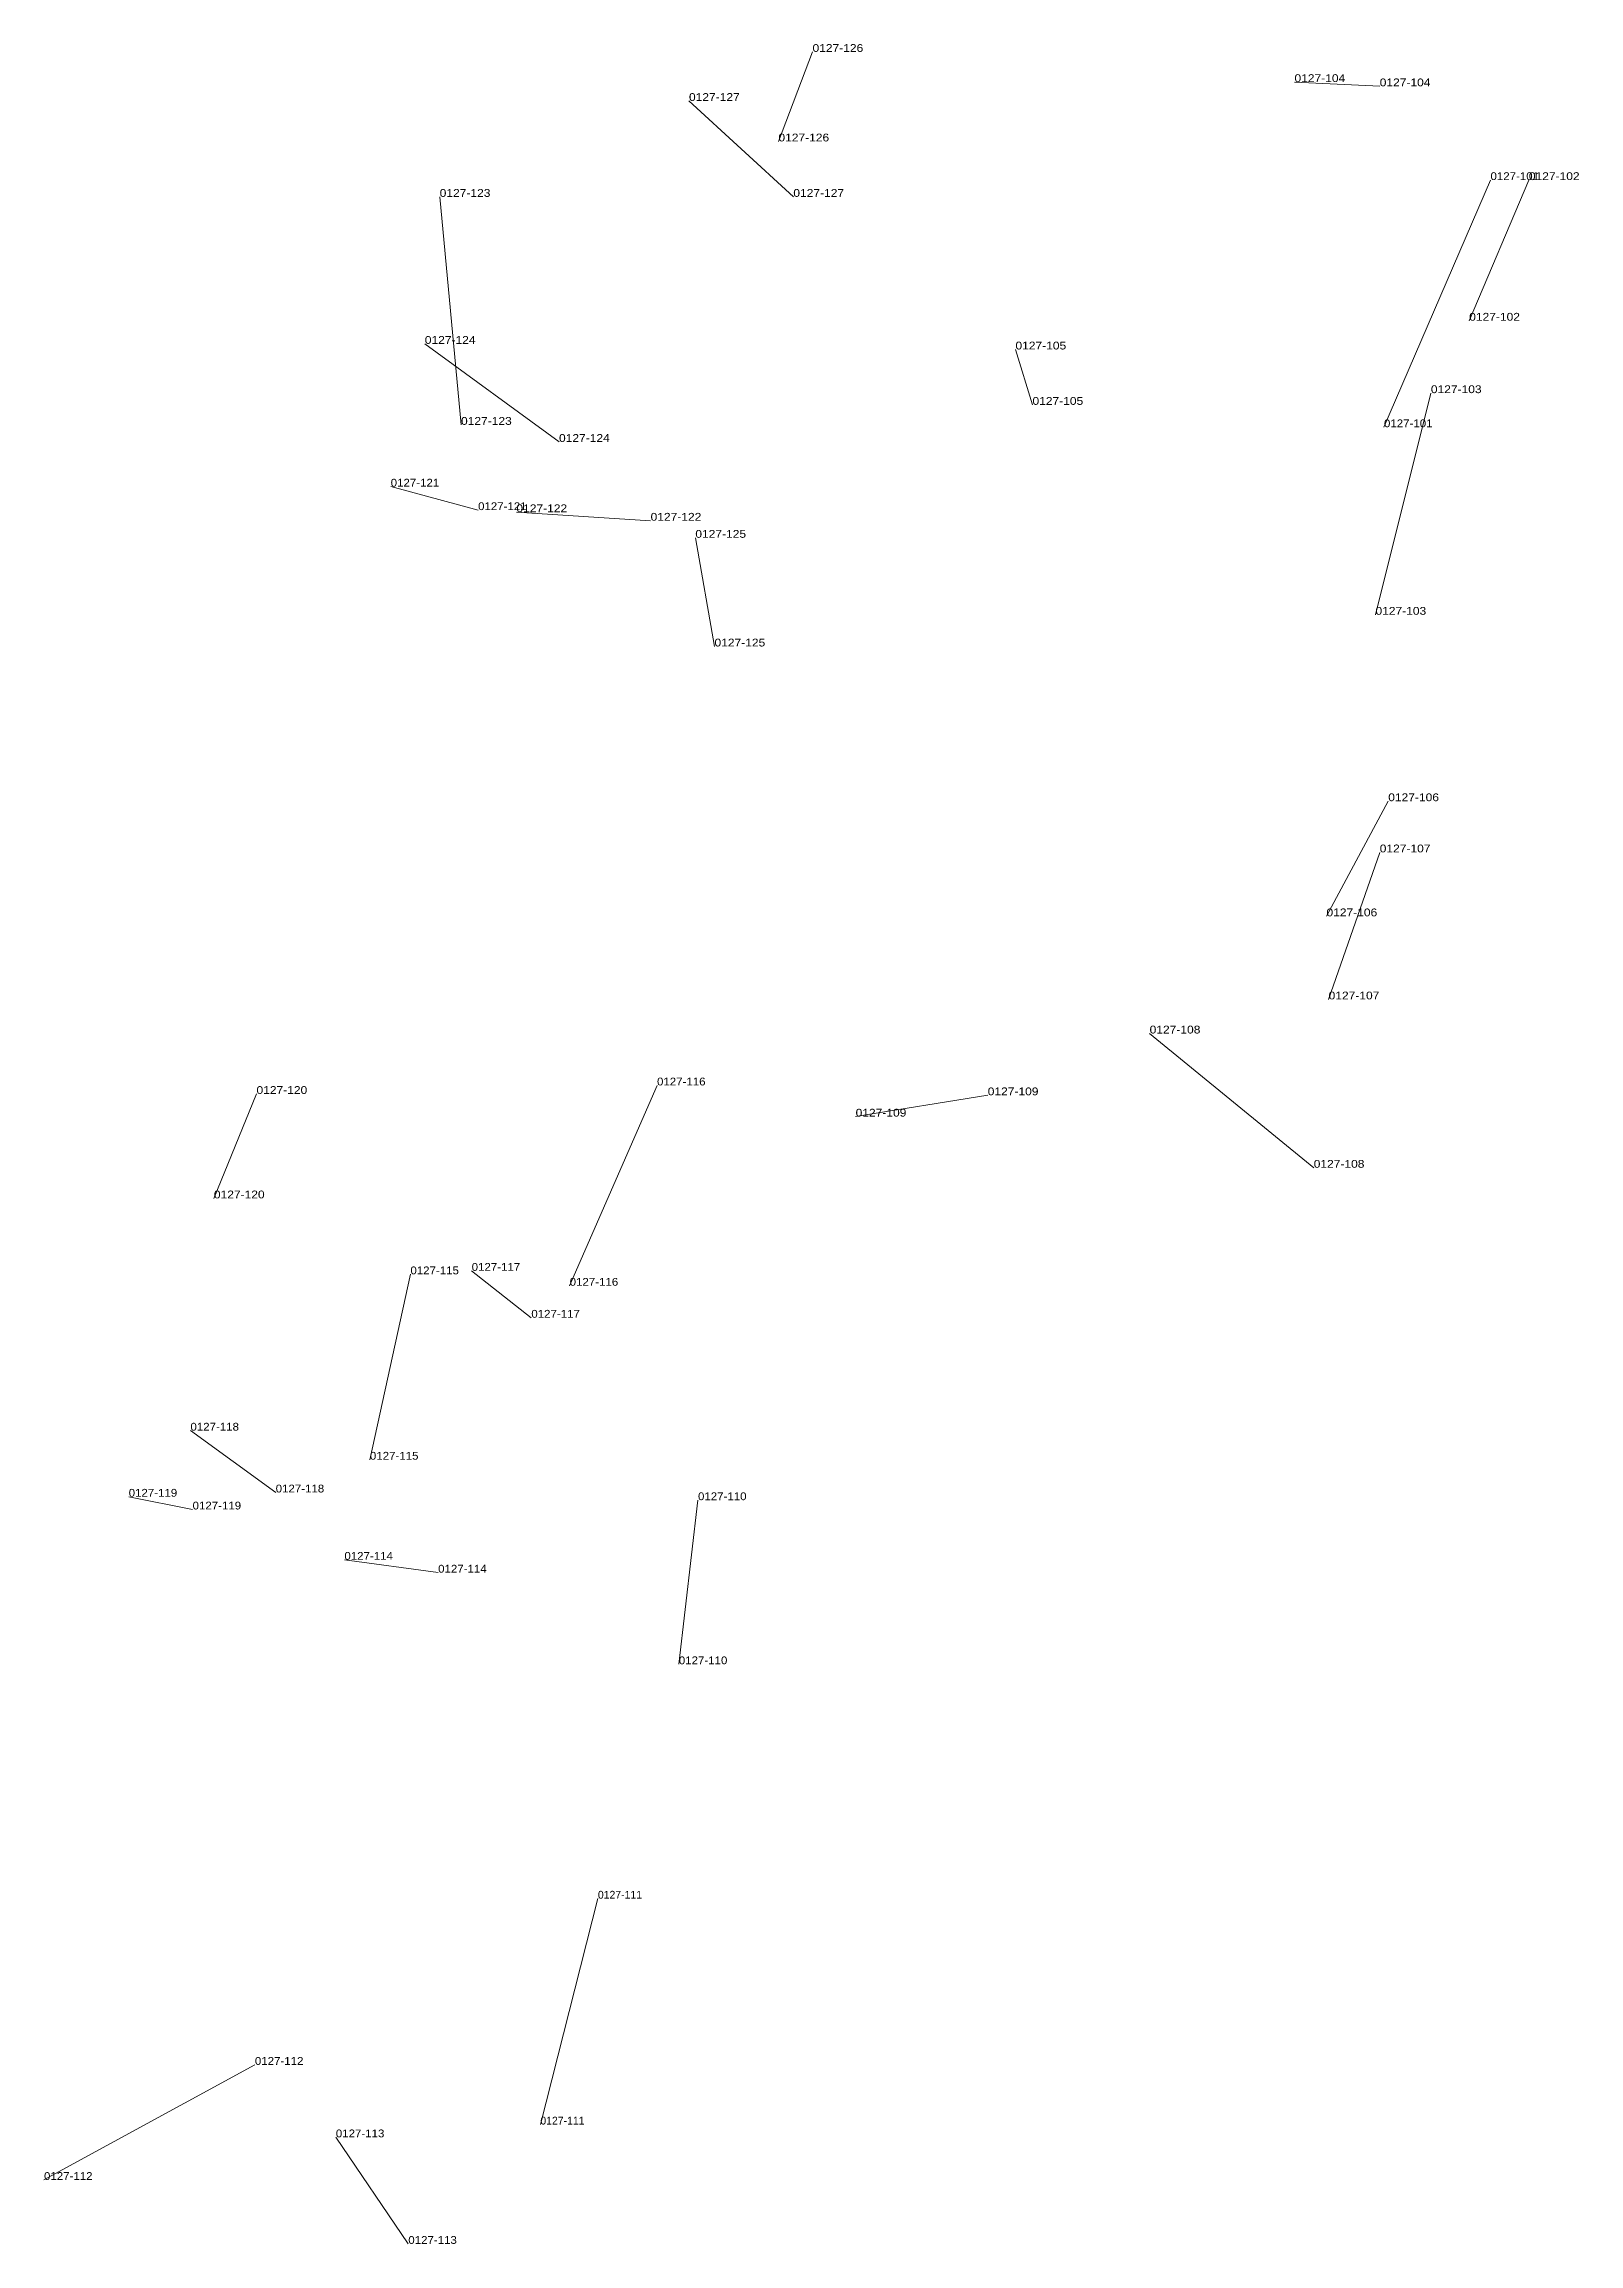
# Model space of a CAD drawing. Header units: metres. Extents: x 571156 to 607184, y 703608 to 727431.
# Drawn here: x 598790 to 599184, y 716051 to 716614 of the extents above; entities that cross this region are included whole.
import ezdxf

# ---------------------------------------------------------------- set-up
doc = ezdxf.new("R2010")
doc.units = ezdxf.units.M
doc.header["$LTSCALE"] = 0.8
doc.layers.add('60', color=7, linetype='Continuous', lineweight=13)
doc.layers.add('61', color=7, linetype='Continuous')

msp = doc.modelspace()

# ---------------------------------------------------------------- texts
at = {"layer": '60'}
for s, width, p in [('0127-126', 1.15, (598987.22, 716611.96)), ('0127-104', 1.15, (599110.67, 716604.25)), ('0127-127', 1.15, (598955.58, 716599.41)), ('0127-123', 1.15, (598891.73, 716574.85)), ('0127-102', 1.15, (599155.42, 716543.14)), ('0127-124', 1.15, (598887.92, 716537.2)), ('0127-105', 1.15, (599039.2, 716535.77)), ('0127-101', 1.1, (599133.59, 716515.86)), ('0127-121', 1.1, (598879.18, 716500.65)), ('0127-122', 1.15, (598945.75, 716491.92)), ('0127-103', 1.15, (599131.41, 716467.84)), ('0127-125', 1.15, (598962.12, 716459.72)), ('0127-106', 1.15, (599134.68, 716420.1)), ('0127-107', 1.15, (599119.41, 716369.35)), ('0127-116', 1.1, (598947.39, 716347.32)), ('0127-109', 1.15, (598998.27, 716339.34)), ('0127-108', 1.15, (599115.59, 716326.24)), ('0127-120', 1.15, (598833.9, 716318.4)), ('0127-115', 1.1, (598884.23, 716298.96)), ('0127-117', 1.1, (598899.92, 716299.85)), ('0127-118', 1.1, (598827.89, 716258.93)), ('0127-119', 1.1, (598812.07, 716242.01)), ('0127-114', 1.1, (598867.32, 716225.85)), ('0127-110', 1.1, (598952.98, 716199.11)), ('0127-112', 1.1, (598790.38, 716067.06)), ('0127-113', 1.1, (598883.69, 716050.69))]:
    msp.add_text(s, height=2, dxfattribs=dict(at, width=width)).set_placement(p)
msp.add_text('0127-111', height=2, dxfattribs=at).set_placement((598917.52, 716081.25))
at = {"layer": '61'}
for s, width, p in [('0127-104', 1.15, (599132.5, 716603.16)), ('0127-126', 1.15, (598978.49, 716589.04)), ('0127-127', 1.15, (598982.31, 716574.85)), ('0127-101', 1.1, (599160.87, 716579.15)), ('0127-102', 1.15, (599170.7, 716579.15)), ('0127-103', 1.15, (599145.6, 716524.59)), ('0127-105', 1.15, (599043.56, 716521.59)), ('0127-123', 1.15, (598897.19, 716516.47)), ('0127-124', 1.15, (598922.29, 716512.1)), ('0127-121', 1.1, (598901.56, 716494.64)), ('0127-122', 1.15, (598911.38, 716494.1)), ('0127-125', 1.15, (598957.21, 716487.55)), ('0127-107', 1.15, (599132.5, 716407)), ('0127-106', 1.15, (599118.86, 716390.63)), ('0127-108', 1.15, (599073.57, 716360.62)), ('0127-120', 1.15, (598844.81, 716345.14)), ('0127-109', 1.15, (599032.1, 716344.8)), ('0127-116', 1.1, (598925.02, 716296.03)), ('0127-117', 1.1, (598915.2, 716287.84)), ('0127-115', 1.1, (598873.86, 716251.49)), ('0127-118', 1.1, (598849.72, 716243.1)), ('0127-119', 1.1, (598828.44, 716238.74)), ('0127-110', 1.1, (598957.89, 716241.12)), ('0127-114', 1.1, (598891.33, 716222.57)), ('0127-112', 1.1, (598844.4, 716096.53)), ('0127-113', 1.1, (598865.13, 716077.98))]:
    msp.add_text(s, height=2, dxfattribs=dict(at, width=width)).set_placement(p)
msp.add_text('0127-111', height=2, dxfattribs=at).set_placement((598932.25, 716139.09))

# ---------------------------------------------------------------- linework, layer by layer
at = {"layer": '60'}
for p, q in [((598978.49, 716589.04), (598987.22, 716611.96)), ((599132.5, 716603.16), (599110.67, 716604.25)), ((598982.31, 716574.85), (598955.58, 716599.41)), ((599160.87, 716579.15), (599133.59, 716515.86)), ((599170.7, 716579.15), (599155.42, 716543.14)), ((598897.19, 716516.47), (598891.73, 716574.85)), ((598922.29, 716512.1), (598887.92, 716537.2)), ((599043.56, 716521.59), (599039.2, 716535.77)), ((599145.6, 716524.59), (599131.41, 716467.84)), ((598901.56, 716494.64), (598879.18, 716500.65)), ((598911.38, 716494.1), (598945.75, 716491.92)), ((598957.21, 716487.55), (598962.12, 716459.72)), ((599118.86, 716390.63), (599134.68, 716420.1)), ((599132.5, 716407), (599119.41, 716369.35)), ((599073.57, 716360.62), (599115.59, 716326.24)), ((598844.81, 716345.14), (598833.9, 716318.4)), ((598925.02, 716296.03), (598947.39, 716347.32)), ((599032.1, 716344.8), (598998.27, 716339.34)), ((598873.86, 716251.49), (598884.23, 716298.96)), ((598915.2, 716287.84), (598899.92, 716299.85)), ((598849.72, 716243.1), (598827.89, 716258.93)), ((598828.44, 716238.74), (598812.07, 716242.01)), ((598957.89, 716241.12), (598952.98, 716199.11)), ((598891.33, 716222.57), (598867.32, 716225.85)), ((598932.25, 716139.09), (598917.52, 716081.25)), ((598844.4, 716096.53), (598790.38, 716067.06)), ((598865.13, 716077.98), (598883.69, 716050.69))]:
    msp.add_line(p, q, dxfattribs=at)

msp.set_redraw_order([(e.dxf.handle, doc.entitydb.next_handle()) for e in msp.query("TEXT MTEXT ATTDEF DIMENSION ARC_DIMENSION")])  # texts and dimensions are drawn at this point

doc.saveas('drawing.dxf')
